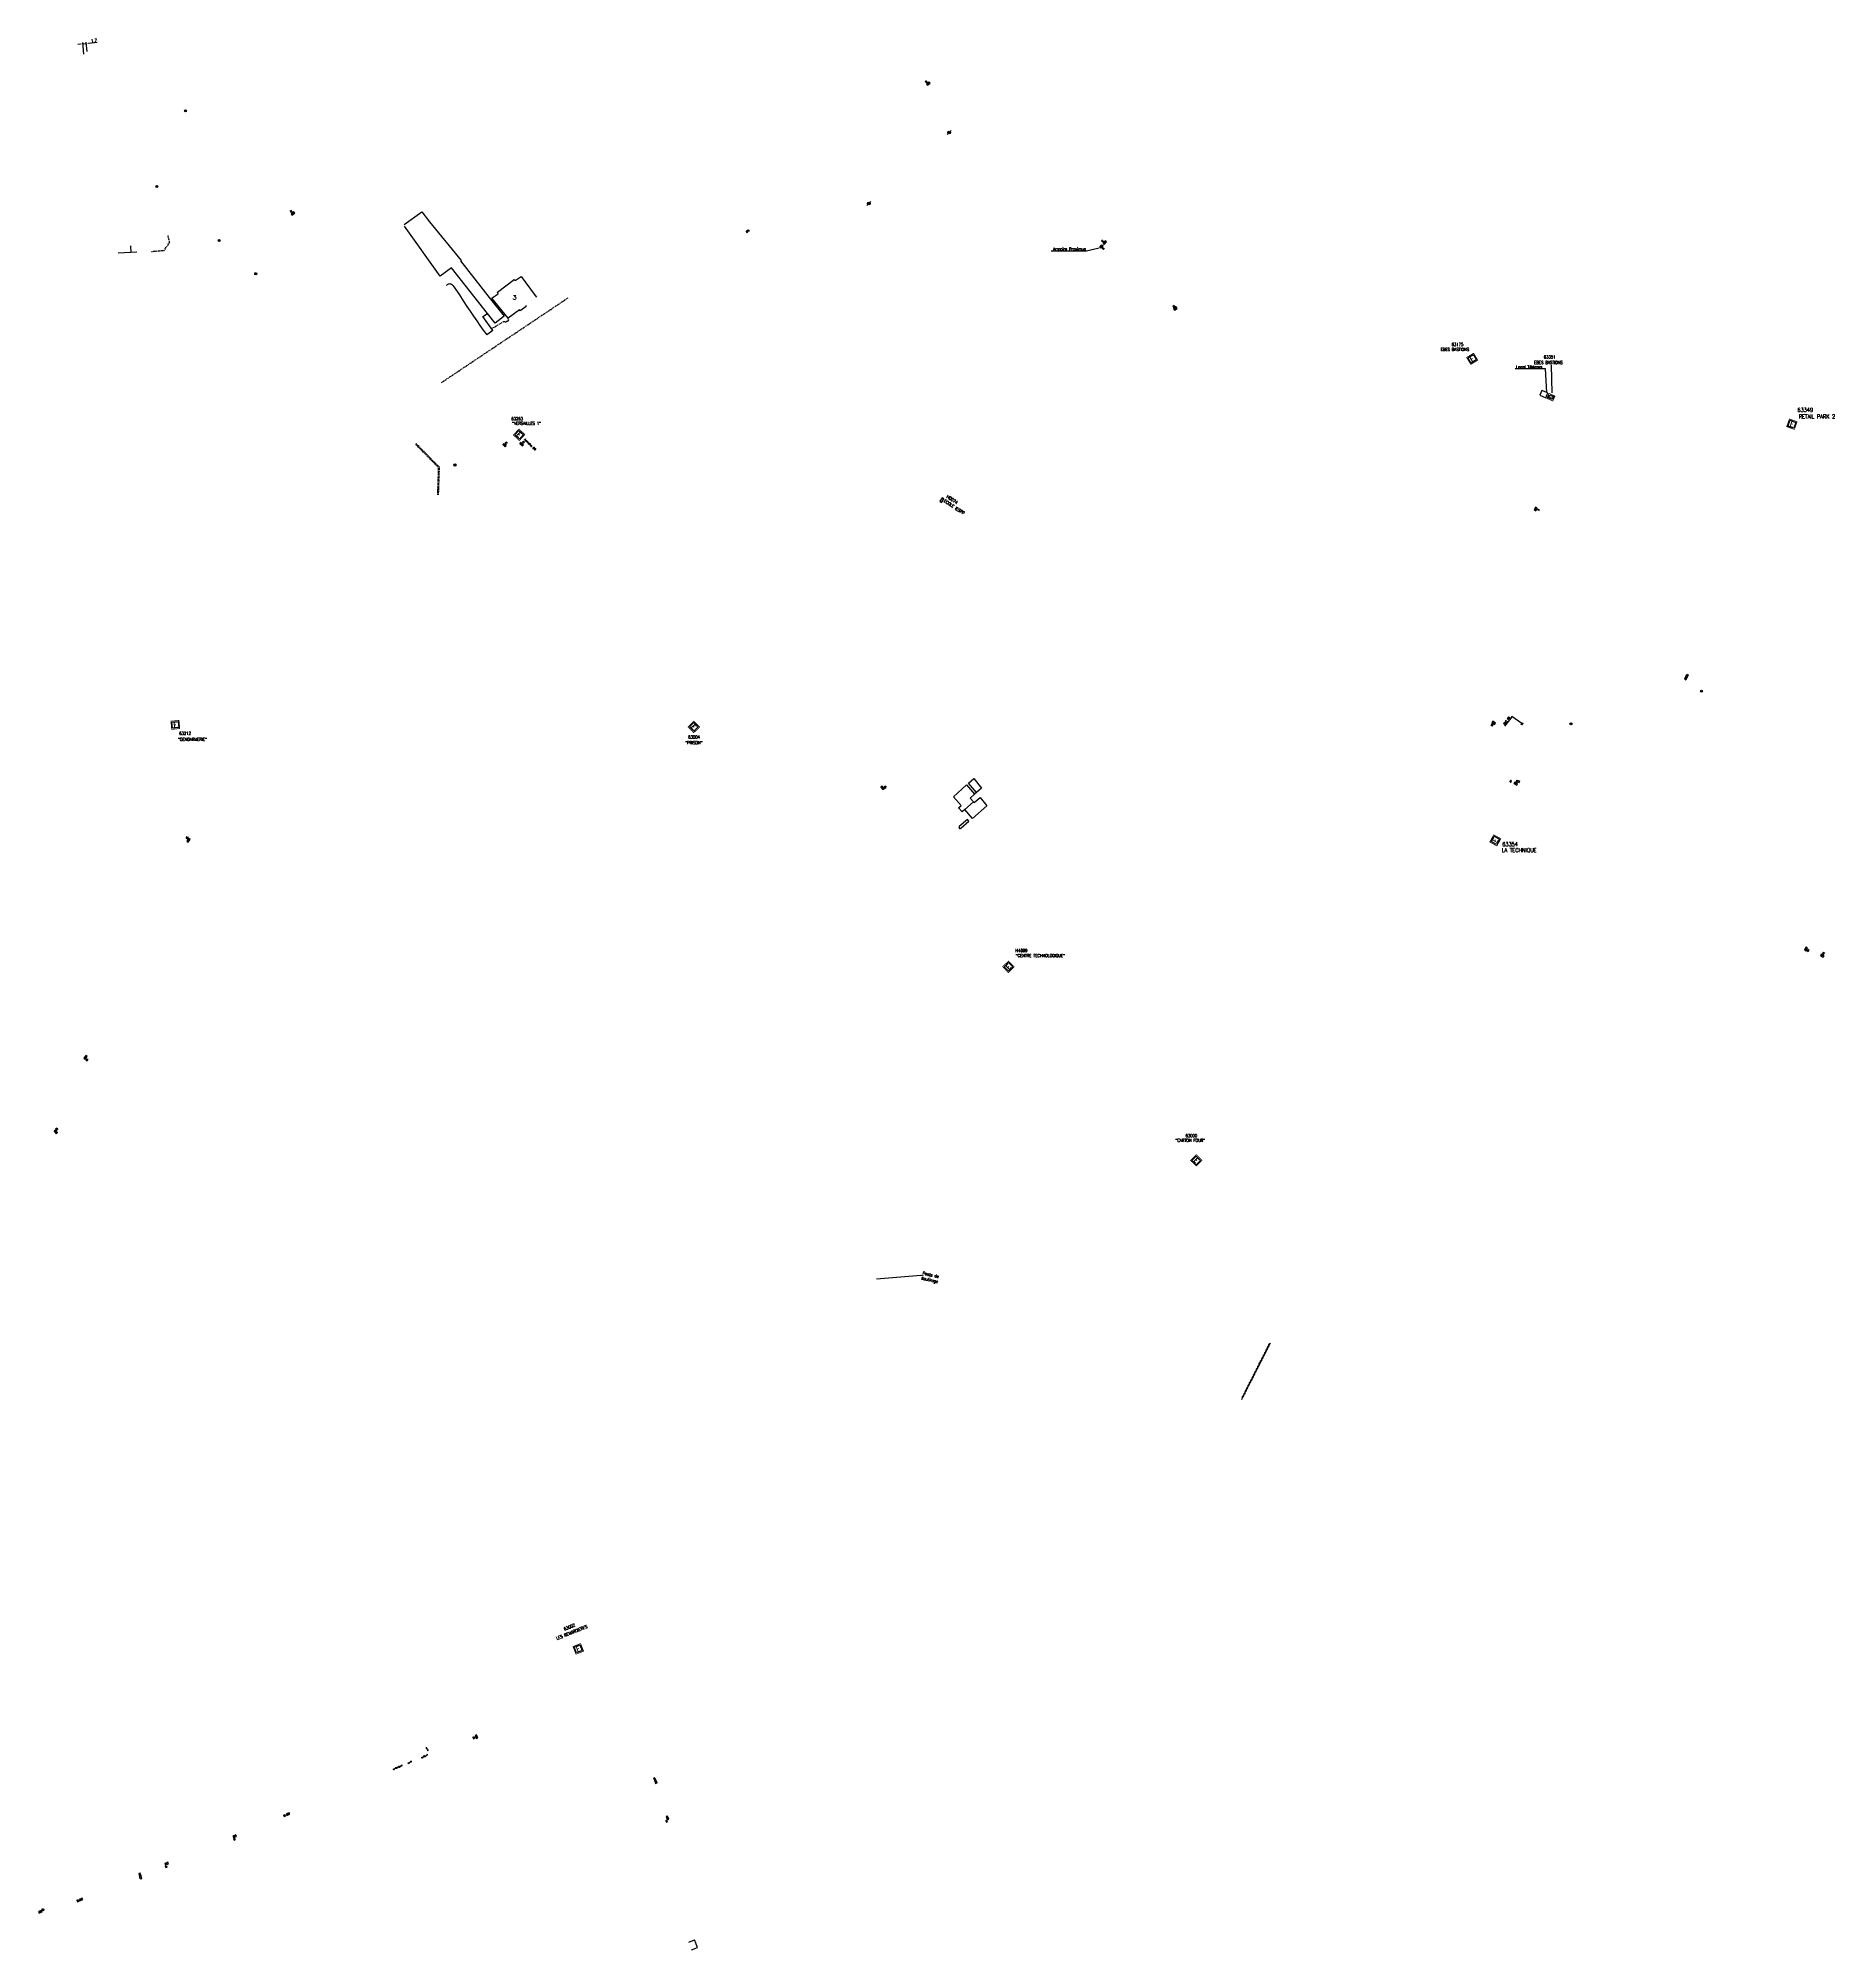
# Model space of a CAD drawing. Header units: millimetres. Extents: x 81096 to 81975, y 143049 to 143985.
import ezdxf
from ezdxf.enums import TextEntityAlignment as Align

# ---------------------------------------------------------------- set-up
doc = ezdxf.new("R2010")
doc.units = ezdxf.units.MM
doc.linetypes.add('DASHED', pattern=[0.75, 0.5, -0.25])
doc.layers.get('0').update_dxf_attribs({"linetype": 'CONTINUOUS'})
doc.layers.get('DEFPOINTS').update_dxf_attribs({"linetype": 'CONTINUOUS'})
for name, color, linetype in [('Annexe', 7, 'CONTINUOUS'), ('batiment', 7, 'CONTINUOUS'), ('cloture_palis', 7, 'CONTINUOUS'), ('entree', 7, 'CONTINUOUS'), ('facade', 7, 'CONTINUOUS'), ('G_210', 7, 'CONTINUOUS'), ('M_200', 7, 'CONTINUOUS'), ('mur_a', 7, 'CONTINUOUS'), ('O_200', 7, 'CONTINUOUS'), ('O_300', 7, 'CONTINUOUS'), ('P_370', 7, 'CONTINUOUS'), ('police', 7, 'CONTINUOUS'), ('W0100', 7, 'CONTINUOUS'), ('W0112', 1, 'DASHED'), ('W0310', 3, 'CONTINUOUS'), ('W0400', 7, 'CONTINUOUS'), ('W0430', 7, 'CONTINUOUS'), ('W0432', 7, 'CONTINUOUS'), ('W0438', 7, 'CONTINUOUS'), ('W0469', 7, 'CONTINUOUS'), ('W0473', 7, 'CONTINUOUS')]:
    doc.layers.add(name, color=color, linetype=linetype)
doc.styles.add('M_ROMANS', font='ROMANS.shx', dxfattribs={"width": 0.75})
doc.styles.add('SIMPLEX', font='simplex')
doc.styles.get("Standard").update_dxf_attribs({"font": 'romans.shx', "width": 0.85})
doc.dimstyles.get("Standard").update_dxf_attribs({"dimtxt": 1.5, "dimasz": 1.2, "dimexe": 0.625, "dimexo": 0.625, "dimgap": 0.25, "dimtad": 1, "dimdec": 1, "dimzin": 0, "dimdsep": 46, "dimtxsty": 'Standard', "dimcen": -0.5, "dimadec": 0, "dimazin": 0, "dimtfac": 1, "dimtdec": 1, "dimtmove": 0, "dimatfit": 3, "dimfxl": 0, "dimtolj": 1, "dimtzin": 0, "dimarcsym": 0})

# ---------------------------------------------------------------- blocks, each defined once
blk = doc.blocks.new('M_200_56')
at = {"color": 0, "linetype": 'Continuous', "const_width": 0.35, "flags": 128}
blk.add_lwpolyline([(2, 2), (2, -2), (-2, -2), (-2, 2)], close=True, dxfattribs=at)
at = {"color": 0, "linetype": 'Continuous'}
blk.add_lwpolyline([(-1.5, 1.5), (1.5, 1.5), (1.5, -1.5), (-1.5, -1.5)], close=True, dxfattribs=at)
at = {"color": 0, "linetype": 'Continuous', "width": 0.85}
blk.add_text('E', height=2.5, dxfattribs=at).set_placement((0, 0), align=Align.MIDDLE_CENTER)
for tag, p in [('NUM', (0, 15.06)), ('NOM', (0, 8.65))]:
    blk.add_attdef(tag, text='', height=4, dxfattribs=at).set_placement(p, align=Align.MIDDLE)
at = {"color": 0, "linetype": 'Continuous', "style": 'M_ROMANS', "width": 0.75, "flags": 3}
for tag, p in [('DEF_COUP', (-0.13, -7.49)), ('DEF_TYPE', (-0.13, -9.99)), ('DEF_LEG', (-0.13, -4.99))]:
    blk.add_attdef(tag, text='', height=1.2, dxfattribs=at).set_placement(p, align=Align.MIDDLE)
blk = doc.blocks.new('T430')
at = {"flags": 128}
for points in [[(0.8, 0.8), (-0.8, 0.8)], [(-0.8, 0.8), (-0.8, 0)], [(0.8, 0.8), (-0.8, 0)], [(-0.8, 0), (0.8, 0)], [(-0.4, 2.1), (0.4, 2.1)], [(-0.4, 2.1), (-0.4, 1.3)], [(-0.4, 1.7), (0, 1.7)], [(-0.4, 1.3), (0.4, 1.3)], [(0.8, 0), (0.8, 0.8)]]:
    blk.add_lwpolyline(points, dxfattribs=at)
blk = doc.blocks.new('T469')
at = {"color": 0, "linetype": 'Continuous', "flags": 128}
for points in [[(-0.35, 0.35), (0.35, -0.35)], [(-0.35, -0.35), (0.35, 0.35)]]:
    blk.add_lwpolyline(points, dxfattribs=at)
at = {"color": 0, "linetype": 'Continuous'}
blk.add_circle((0, 0), 0.5, dxfattribs=at)
blk = doc.blocks.new('M_200_59')
at = {"layer": 'M_200', "color": 0, "linetype": 'Continuous', "const_width": 0.35, "flags": 128}
blk.add_lwpolyline([(4, 4), (4, 0), (0, 0), (0, 4)], close=True, dxfattribs=at)
at = {"layer": 'M_200', "color": 0, "linetype": 'Continuous'}
blk.add_lwpolyline([(0.5, 3.5), (3.5, 3.5), (3.5, 0.5), (0.5, 0.5)], close=True, dxfattribs=at)
at = {"layer": 'M_200', "insert": (2, 2), "char_height": 2.5, "width": 4, "attachment_point": 5}
blk.add_mtext('E', dxfattribs=at)
at = {"layer": 'M_200', "color": 0, "linetype": 'Continuous', "width": 0.85}
for tag, p in [('NUM', (2, 17.06)), ('NOM', (2, 10.65))]:
    blk.add_attdef(tag, text='', height=4, dxfattribs=at).set_placement(p, align=Align.MIDDLE)
at = {"layer": 'M_200', "color": 0, "linetype": 'Continuous', "style": 'M_ROMANS', "width": 0.75, "flags": 3}
for tag, p in [('DEF_COUP', (1.87, -5.49)), ('DEF_TYPE', (1.87, -7.99)), ('DEF_LEG', (1.87, -2.99))]:
    blk.add_attdef(tag, text='', height=1.2, dxfattribs=at).set_placement(p, align=Align.MIDDLE)
blk = doc.blocks.new('T473')
for p, q in [((-0.166667, 0.166667), (0.166667, -0.166667)), ((-0.166667, -0.166667), (0.166667, 0.166667)), ((0.500001, 0.500001), (1.000002, 1.000002)), ((-1.000002, -1.000002), (-0.500001, -0.500001))]:
    blk.add_line(p, q)
blk.add_ellipse((0, 0), major_axis=(0.471405, 0.471405), ratio=1, start_param=5.4977871438, end_param=11.780972451)
blk = doc.blocks.new('t310o')
at = {"color": 0, "linetype": 'Continuous'}
for centre, start, end in [((-0.5, 0.38), 216.8699, 323.1304), ((0.5, -0.37), 36.8699, 143.1303)]:
    blk.add_arc(centre, 0.625, start, end, dxfattribs=at)
blk = doc.blocks.new('*U6')
at = {"layer": 'M_200', "color": 0, "linetype": 'Continuous', "const_width": 0.35, "flags": 128}
blk.add_lwpolyline([(2.64, 3.21), (2.64, 0), (0, 0), (0, 3.21)], close=True, dxfattribs=at)
at = {"layer": 'M_200', "color": 0, "linetype": 'Continuous'}
blk.add_lwpolyline([(0.5, 2.71), (2.14, 2.71), (2.14, 0.5), (0.5, 0.5)], close=True, dxfattribs=at)
at = {"layer": 'M_200', "insert": (1.38, 1.69), "char_height": 1.59, "width": 1.1831, "attachment_point": 5}
blk.add_mtext('E', dxfattribs=at)
at = {"layer": 'M_200', "color": 0, "linetype": 'Continuous', "width": 0.85}
for tag, p in [('NUM', (2, 17.06)), ('NOM', (2, 10.65))]:
    blk.add_attdef(tag, text='', height=4, dxfattribs=at).set_placement(p, align=Align.MIDDLE)
at = {"layer": 'M_200', "color": 0, "linetype": 'Continuous', "style": 'M_ROMANS', "width": 0.75, "flags": 3}
for tag, p in [('DEF_COUP', (1.87, -5.49)), ('DEF_TYPE', (1.87, -7.99)), ('DEF_LEG', (1.87, -2.99))]:
    blk.add_attdef(tag, text='', height=1.2, dxfattribs=at).set_placement(p, align=Align.MIDDLE)
blk = doc.blocks.new('*U8')
at = {"flags": 128}
for points in [[(0.8, 0.8), (-0.8, 0.8)], [(-0.8, 0.8), (-0.8, 0)], [(0.8, 0.8), (-0.8, 0)], [(-0.8, 0), (0.8, 0)], [(0.2, 1.98), (0.2, 1.18)], [(0.2, 1.18), (1, 1.18)], [(0.21, 1.98), (1.01, 1.98)], [(0.6, 1.58), (1, 1.58)], [(0.8, 0), (0.8, 0.8)], [(1, 1.18), (1, 1.58)]]:
    blk.add_lwpolyline(points, dxfattribs=at)
blk = doc.blocks.new('*U9')
at = {"flags": 128}
for points in [[(0.8, 0.8), (-0.8, 0.8)], [(-0.8, 0.8), (-0.8, 0)], [(0.8, 0.8), (-0.8, 0)], [(-0.8, 0), (0.8, 0)], [(0.8, 0), (0.8, 0.8)], [(-0.85, -0.51), (-0.85, -1.31)], [(-0.85, -1.31), (-0.05, -1.31)], [(-0.84, -0.51), (-0.04, -0.51)], [(-0.45, -0.91), (-0.05, -0.91)], [(-0.05, -1.31), (-0.05, -0.91)]]:
    blk.add_lwpolyline(points, dxfattribs=at)
blk = doc.blocks.new('*U10')
at = {"flags": 128}
for points in [[(-1.17, 1.9), (-1.17, 1.1)], [(-1.17, 1.1), (-0.37, 1.1)], [(-1.16, 1.9), (-0.36, 1.9)], [(0.8, 0.8), (-0.8, 0.8)], [(-0.8, 0.8), (-0.8, 0)], [(0.8, 0.8), (-0.8, 0)], [(-0.8, 0), (0.8, 0)], [(-0.77, 1.5), (-0.37, 1.5)], [(-0.37, 1.1), (-0.37, 1.5)], [(0.8, 0), (0.8, 0.8)]]:
    blk.add_lwpolyline(points, dxfattribs=at)
blk = doc.blocks.new('*U11')
at = {"flags": 128}
for points in [[(0.8, 0.8), (-0.8, 0.8)], [(-0.8, 0.8), (-0.8, 0)], [(0.8, 0.8), (-0.8, 0)], [(-0.8, 0), (0.8, 0)], [(0.29, 2.02), (1.09, 2.02)], [(0.29, 2.02), (0.29, 1.22)], [(0.29, 1.22), (1.09, 1.22)], [(0.69, 1.62), (1.09, 1.62)], [(0.8, 0), (0.8, 0.8)], [(1.09, 1.22), (1.09, 1.62)]]:
    blk.add_lwpolyline(points, dxfattribs=at)
blk = doc.blocks.new('*U12')
at = {"flags": 128}
for points in [[(-1.15, 0.29), (-1.95, 0.29)], [(-1.95, 0.29), (-1.95, -0.11)], [(-1.15, -0.51), (-1.15, 0.29)], [(0.8, 0.8), (-0.8, 0.8)], [(-0.8, 0.8), (-0.8, 0)], [(0.8, 0.8), (-0.8, 0)], [(-0.8, 0), (0.8, 0)], [(0.8, 0), (0.8, 0.8)], [(-1.55, -0.11), (-1.95, -0.11)], [(-1.15, -0.51), (-1.95, -0.51)]]:
    blk.add_lwpolyline(points, dxfattribs=at)
blk = doc.blocks.new('*U13')
at = {"flags": 128}
for points in [[(0.8, 0.8), (-0.8, 0.8)], [(-0.8, 0.8), (-0.8, 0)], [(0.8, 0.8), (-0.8, 0)], [(-0.8, 0), (0.8, 0)], [(0.8, 0), (0.8, 0.8)], [(1.96, 0.76), (1.16, 0.76)], [(1.16, 0.76), (1.16, 0.36)], [(1.56, 0.36), (1.16, 0.36)], [(1.96, -0.04), (1.96, 0.76)], [(1.95, -0.04), (1.15, -0.04)]]:
    blk.add_lwpolyline(points, dxfattribs=at)
blk = doc.blocks.new('*U14')
at = {"flags": 128}
for points in [[(0.8, 0.8), (-0.8, 0.8)], [(-0.8, 0.8), (-0.8, 0)], [(0.8, 0.8), (-0.8, 0)], [(-0.8, 0), (0.8, 0)], [(1.14, 2.09), (0.34, 2.09)], [(0.34, 2.09), (0.34, 1.69)], [(0.74, 1.69), (0.34, 1.69)], [(1.14, 1.29), (0.34, 1.29)], [(0.8, 0), (0.8, 0.8)], [(1.14, 1.29), (1.14, 2.09)]]:
    blk.add_lwpolyline(points, dxfattribs=at)
blk = doc.blocks.new('*U15')
at = {"flags": 128}
for points in [[(0.8, 0.8), (-0.8, 0.8)], [(-0.8, 0.8), (-0.8, 0)], [(0.8, 0.8), (-0.8, 0)], [(-0.8, 0), (0.8, 0)], [(1.03, 1.33), (0.23, 1.33)], [(1.04, 2.13), (0.24, 2.13)], [(0.24, 2.13), (0.24, 1.73)], [(0.64, 1.73), (0.24, 1.73)], [(0.8, 0), (0.8, 0.8)], [(1.04, 1.33), (1.04, 2.13)]]:
    blk.add_lwpolyline(points, dxfattribs=at)
blk = doc.blocks.new('*U16')
at = {"flags": 128}
for points in [[(0.8, 0.8), (-0.8, 0.8)], [(-0.8, 0.8), (-0.8, 0)], [(0.8, 0.8), (-0.8, 0)], [(-0.8, 0), (0.8, 0)], [(0.8, 0), (0.8, 0.8)], [(2.23, 0.83), (1.43, 0.83)], [(1.43, 0.83), (1.43, 0.43)], [(1.83, 0.43), (1.43, 0.43)], [(2.23, 0.03), (1.43, 0.03)], [(2.23, 0.03), (2.23, 0.83)]]:
    blk.add_lwpolyline(points, dxfattribs=at)
blk = doc.blocks.new('*U17')
at = {"flags": 128}
for points in [[(0.8, 0.8), (-0.8, 0.8)], [(-0.8, 0.8), (-0.8, 0)], [(0.8, 0.8), (-0.8, 0)], [(-0.8, 0), (0.8, 0)], [(0.8, 0), (0.8, 0.8)], [(-0.43, -1.32), (-0.41, -0.52)], [(-0.43, -1.33), (0.37, -1.35)], [(-0.02, -0.94), (-0.01, -0.54)], [(0.39, -0.55), (-0.01, -0.54)], [(0.37, -1.35), (0.39, -0.55)]]:
    blk.add_lwpolyline(points, dxfattribs=at)
blk = doc.blocks.new('*U18')
at = {"flags": 128}
for points in [[(0.8, 0.8), (-0.8, 0.8)], [(-0.8, 0.8), (-0.8, 0)], [(0.8, 0.8), (-0.8, 0)], [(-0.8, 0), (0.8, 0)], [(0.8, 0), (0.8, 0.8)], [(1.15, 0.87), (1.15, 0.07)], [(1.95, 0.87), (1.15, 0.87)], [(1.15, 0.07), (1.55, 0.07)], [(1.55, 0.47), (1.55, 0.07)], [(1.95, 0.86), (1.95, 0.06)]]:
    blk.add_lwpolyline(points, dxfattribs=at)
blk = doc.blocks.new('*U19')
at = {"flags": 128}
for points in [[(0.8, 0.8), (-0.8, 0.8)], [(-0.8, 0.8), (-0.8, 0)], [(0.8, 0.8), (-0.8, 0)], [(-0.8, 0), (0.8, 0)], [(0.8, 0), (0.8, 0.8)], [(0.97, -0.78), (0.97, 0.02)], [(1.37, -0.39), (1.37, 0.01)], [(1.77, 0.01), (1.37, 0.01)], [(1.77, -0.79), (1.77, 0.01)], [(0.97, -0.79), (1.77, -0.79)]]:
    blk.add_lwpolyline(points, dxfattribs=at)
blk = doc.blocks.new('*U20')
at = {"flags": 128}
for points in [[(-1.91, 0.8), (-1.91, 0)], [(-1.9, 0.8), (-1.1, 0.8)], [(-1.51, 0.4), (-1.11, 0.4)], [(-1.11, 0), (-1.11, 0.4)], [(0.8, 0.8), (-0.8, 0.8)], [(-0.8, 0.8), (-0.8, 0)], [(0.8, 0.8), (-0.8, 0)], [(-0.8, 0), (0.8, 0)], [(0.8, 0), (0.8, 0.8)], [(-1.91, 0), (-1.11, 0)]]:
    blk.add_lwpolyline(points, dxfattribs=at)
blk = doc.blocks.new('T432')
at = {"flags": 128}
for points in [[(0.8, 0.8), (-0.8, 0.8)], [(-0.8, 0.8), (-0.8, 0)], [(0.8, 0.8), (-0.8, 0)], [(-0.8, 0), (0.8, 0)], [(-0.4, 2.1), (-0.4, 1.3)], [(-0.4, 1.3), (0.4, 1.3)], [(-0.39, 2.1), (0.41, 2.1)], [(0, 1.7), (0.4, 1.7)], [(0.4, 1.3), (0.4, 1.7)], [(0.8, 0), (0.8, 0.8)]]:
    blk.add_lwpolyline(points, dxfattribs=at)
blk = doc.blocks.new('*U22')
at = {"flags": 128}
for points in [[(0.8, 0.8), (-0.8, 0.8)], [(-0.8, 0.8), (-0.8, 0)], [(0.8, 0.8), (-0.8, 0)], [(-0.8, 0), (0.8, 0)], [(0.38, 2.34), (0.38, 1.54)], [(0.38, 1.54), (1.18, 1.54)], [(0.39, 2.34), (1.19, 2.34)], [(0.78, 1.94), (1.18, 1.94)], [(0.8, 0), (0.8, 0.8)], [(1.18, 1.54), (1.18, 1.94)]]:
    blk.add_lwpolyline(points, dxfattribs=at)
blk = doc.blocks.new('T400')
for p, q in [((-0.15, 0.3), (0.15, 0.3)), ((-0.15, -0.25), (-0.15, 0.3)), ((-0.15, 0.15), (0.15, 0.15)), ((-0.15, 0), (0.15, 0)), ((0.15, 0.3), (0.15, -0.25)), ((-0.15, -0.15), (0.15, -0.15)), ((-0.15, -0.25), (-0.15, -0.3)), ((-0.15, -0.3), (0.15, -0.3)), ((0.15, -0.3), (0.15, -0.25))]:
    blk.add_line(p, q)
blk = doc.blocks.new('*U23')
at = {"flags": 128}
for points in [[(0.8, 0.8), (-0.8, 0.8)], [(-0.8, 0.8), (-0.8, 0)], [(0.8, 0.8), (-0.8, 0)], [(-0.8, 0), (0.8, 0)], [(0.8, 0), (0.8, 0.8)], [(-0.4, -0.38), (-0.4, -1.18)], [(-0.4, -1.18), (0.4, -1.18)], [(-0.39, -0.38), (0.41, -0.38)], [(0, -0.78), (0.4, -0.78)], [(0.4, -1.18), (0.4, -0.78)]]:
    blk.add_lwpolyline(points, dxfattribs=at)
blk = doc.blocks.new('*U24')
at = {"flags": 128}
for points in [[(0.8, 0.8), (-0.8, 0.8)], [(-0.8, 0.8), (-0.8, 0)], [(0.8, 0.8), (-0.8, 0)], [(-0.8, 0), (0.8, 0)], [(0.8, 0), (0.8, 0.8)], [(1.1, 0.8), (1.9, 0.8)], [(1.1, 0.8), (1.1, 0)], [(1.5, 0.4), (1.9, 0.4)], [(1.9, 0), (1.9, 0.4)], [(1.1, 0), (1.9, 0)]]:
    blk.add_lwpolyline(points, dxfattribs=at)
blk = doc.blocks.new('T438')
for p, q in [((-0.4, 0.2), (0.4, 0.2)), ((-0.4, -0.2), (-0.4, 0.2)), ((0.15, 1.1), (-0.3, 1.1)), ((-0.3, 1.1), (-0.3, 0.5)), ((-0.3, 0.5), (0.15, 0.5)), ((0.3, 0.65), (0.3, 0.95)), ((0.4, 0.2), (0.4, -0.2))]:
    blk.add_line(p, q)
at = {"flags": 128}
for points in [[(-0.4, -0.2), (0.4, 0.2)], [(0.4, -0.2), (-0.4, -0.2)]]:
    blk.add_lwpolyline(points, dxfattribs=at)
for centre, major_axis, start_param, end_param in [((0.15, 0.95), (0.106, -0.106), 0.785398, 2.356194), ((0.15, 0.65), (0.106, 0.106), 3.926991, 5.497787)]:
    blk.add_ellipse(centre, major_axis=major_axis, ratio=1, start_param=start_param, end_param=end_param)
blk = doc.blocks.new('*D26')
at = {"color": 0, "linetype": 'Continuous', "lineweight": -2, "transparency": 16777216}
for p, q in [((81116.89, 143982.2), (81115.7, 143982.07)), ((81118.63, 143977.33), (81118.02, 143982.95)), ((81118.09, 143982.33), (81119.78, 143982.52)), ((81120.21, 143978.55), (81119.71, 143983.14)), ((81120.97, 143982.64), (81125.14, 143983.1))]:
    blk.add_line(p, q, dxfattribs=at)
at = {"color": 0, "linetype": 'Continuous', "transparency": 16777216}
for points in [[(81116.87, 143982.4), (81116.92, 143982), (81118.09, 143982.33)], [(81120.95, 143982.84), (81120.99, 143982.45), (81119.78, 143982.52)]]:
    blk.add_solid(points, dxfattribs=at)
at = {"layer": 'DEFPOINTS', "color": 0, "linetype": 'Continuous', "transparency": 16777216}
for p in [(81118.7, 143976.71), (81119.78, 143982.52), (81120.28, 143977.93)]:
    blk.add_point(p, dxfattribs=at)
at = {"color": 0, "linetype": 'Continuous', "transparency": 16777216, "insert": (81123.54, 143983.93), "char_height": 1.5, "attachment_point": 5, "rotation": 6.19399}
blk.add_mtext('\\A1;1.7', dxfattribs=at)
blk = doc.blocks.new('O_200_01')
at = {"flags": 128}
blk.add_lwpolyline([(-1.5, 0.75), (1.5, 0.75), (1.5, -0.75), (-1.5, -0.75), (-1.5, 0.75)], dxfattribs=at)
at = {"color": 0, "linetype": 'Continuous', "style": 'M_ROMANS', "width": 0.75, "flags": 3}
for tag, p in [('DEF_COUP', (0.5, -7.5)), ('DEF_TYPE', (0.5, -10)), ('DEF_LEG', (0.5, -5))]:
    blk.add_attdef(tag, text='', height=1.2, dxfattribs=at).set_placement(p, align=Align.MIDDLE)

msp = doc.modelspace()

# ---------------------------------------------------------------- linework, layer by layer
at = {"layer": 'Annexe', "color": 252}
msp.add_lwpolyline([(81275.41, 143893.76), (81284, 143899.95), (81287.89, 143895.19), (81303.4, 143876.23), (81303.09, 143875.94), (81317.09, 143858.11), (81324.41, 143848.99), (81319.94, 143845.52), (81316.17, 143850.3), (81298.62, 143872.55), (81293.03, 143868.5), (81275.66, 143893.06)], dxfattribs=at)
for points in [[(81555.61, 143615.63), (81551.8, 143620.2), (81554.3, 143622.37), (81558.13, 143617.77)], [(81548.72, 143606.17), (81546.92, 143608.15), (81548.14, 143609.24), (81544.41, 143613.54), (81550.72, 143619.29), (81554.64, 143614.74), (81552.49, 143612.82), (81554.17, 143611), (81549.89, 143607.21)]]:
    msp.add_lwpolyline(points, close=True, dxfattribs=at)
at = {"layer": 'batiment', "color": 252}
msp.add_lwpolyline([(81326.33, 143847.86), (81318.43, 143857.8), (81318.98, 143858.18), (81321.51, 143859.93), (81321.06, 143860.7), (81329.33, 143866.85), (81329.78, 143866.32), (81332.64, 143868.35), (81339.64, 143859.01), (81340.25, 143858.21)], dxfattribs=at)
at = {"layer": 'cloture_palis', "color": 252}
msp.add_lwpolyline([(81560.73, 143609.11), (81553.63, 143602.81), (81549.89, 143607.21)], dxfattribs=at)
at = {"layer": 'entree', "color": 252}
for points in [[(81296.18, 143864.13), (81296.4, 143864.28), (81296.62, 143864.44), (81296.85, 143864.58), (81297.17, 143864.72), (81297.5, 143864.83), (81297.82, 143864.86), (81298.08, 143864.79), (81298.33, 143864.67), (81298.57, 143864.54), (81299.32, 143863.89), (81299.92, 143863.04), (81300.5, 143862.18), (81302.47, 143859.39), (81304.3, 143856.49), (81306.15, 143853.61), (81307.73, 143851.29), (81309.32, 143848.98), (81310.93, 143846.68), (81312.55, 143844.4), (81314.19, 143842.13), (81315.83, 143839.85)], [(81318.79, 143841.92), (81317.97, 143843.11), (81314, 143848.83), (81316.17, 143850.3)], [(81318.79, 143841.92), (81315.83, 143839.85)], [(81554.17, 143611), (81554.52, 143610.73), (81557.4, 143613.08), (81560.73, 143609.11)], [(81555.61, 143615.63), (81554.64, 143614.74)], [(81551.99, 143601.61), (81551.29, 143602.41), (81547.26, 143598.88), (81547.18, 143598.73), (81547.1, 143598.58), (81547.07, 143598.44), (81547.1, 143598.3), (81547.16, 143598.17), (81547.25, 143598.06), (81547.38, 143597.99), (81547.53, 143597.95), (81547.68, 143597.95), (81547.81, 143597.99), (81547.93, 143598.07), (81548.04, 143598.15), (81551.99, 143601.61)]]:
    msp.add_lwpolyline(points, dxfattribs=at)
at = {"layer": 'facade', "color": 252, "const_width": 0.002}
msp.add_lwpolyline([(81340.25, 143858.21), (81334.9, 143854.08)], dxfattribs=at)
at = {"layer": 'facade', "color": 252}
msp.add_lwpolyline([(81334.9, 143854.08), (81335.14, 143853.62), (81332.23, 143851.52), (81331.83, 143851.97), (81326.33, 143847.86)], dxfattribs=at)
at = {"layer": 'G_210'}
msp.add_lwpolyline([(81538.61, 143757.72), (81539.7, 143759.4), (81538.87, 143759.95), (81537.77, 143758.27)], close=True, dxfattribs=at)
at = {"layer": 'M_200', "color": 252, "flags": 128}
msp.add_lwpolyline([(81832.56, 143812.57), (81831.5, 143810.15), (81834.45, 143808.87), (81835.5, 143811.29)], close=True, dxfattribs=at)
at = {"layer": 'mur_a', "color": 252, "linetype": 'DASHED'}
msp.add_lwpolyline([(81317.97, 143843.11), (81318.28, 143842.94), (81319.16, 143843.31), (81324.14, 143846.29), (81325.24, 143846.18), (81326.68, 143846.87), (81326.33, 143847.86)], dxfattribs=at)
at = {"layer": 'W0100', "color": 252}
for p, q in [((81414.79, 143052.45), (81417.66, 143053.5)), ((81416.18, 143048.69), (81419.04, 143049.75)), ((81419.04, 143049.75), (81417.66, 143053.5))]:
    msp.add_line(p, q, dxfattribs=at)
for points in [[(81141.5, 143883.32), (81141.66, 143880.03)], [(81144.56, 143880.29), (81141.66, 143880.03), (81135.34, 143879.76)]]:
    msp.add_lwpolyline(points, dxfattribs=at)
at = {"layer": 'W0112', "color": 252, "flags": 128}
for points in [[(81151.74, 143880.63), (81157.85, 143881.14), (81160.65, 143885.1), (81159.74, 143888.44)], [(81291.87, 143761.44), (81292.31, 143774.71), (81280.94, 143786.25)], [(81292.27, 143761.41), (81292.72, 143774.87), (81281.22, 143786.54)]]:
    msp.add_lwpolyline(points, dxfattribs=at)
at = {"layer": 'W0112', "color": 252}
msp.add_lwpolyline([(81293.65, 143816.37), (81355.7, 143857.9)], dxfattribs=at)
at = {"layer": 'W0310', "color": 252, "ltscale": 0.5}
msp.add_lwpolyline([(81699.38, 143345.89), (81693.05, 143333.41), (81685.77, 143319.05)], dxfattribs=at)
at = {"layer": 'W0310', "color": 252, "flags": 128}
for points in [[(81283.88, 143142.83), (81286.71, 143143.99)], [(81286.25, 143148.02), (81287.01, 143146.16)], [(81269.97, 143137.09), (81274.57, 143138.99)], [(81277.27, 143140.1), (81279.18, 143140.89)]]:
    msp.add_lwpolyline(points, dxfattribs=at)

# ---------------------------------------------------------------- block references
at = {"layer": 'M_200'}
ref = msp.add_blockref('M_200_56', (81798.38, 143828.02), dxfattribs=dict(at, rotation=31.02103830465698))
ref.add_attrib('NUM', '63175', dxfattribs={"layer": '0', "color": 0, "linetype": 'Continuous', "height": 1.5, "width": 0.85}).set_placement((81791.18, 143835.05), align=Align.MIDDLE)
ref.add_attrib('NOM', 'EBES BASTIONS', dxfattribs={"layer": '0', "color": 0, "linetype": 'Continuous', "height": 1.5, "width": 0.85}).set_placement((81789.87, 143832.61), align=Align.MIDDLE)
ref = msp.add_blockref('*U6', (81837.89, 143807.37), dxfattribs=dict(at, rotation=66.46267233592796))
ref.add_attrib('NUM', '63351', dxfattribs={"color": 0, "linetype": 'Continuous', "height": 1.5, "width": 0.85}).set_placement((81836.33, 143828.96), align=Align.MIDDLE)
ref.add_attrib('NOM', 'EBES BASTIONS', dxfattribs={"color": 0, "linetype": 'Continuous', "height": 1.5, "width": 0.85}).set_placement((81835.68, 143826.21), align=Align.MIDDLE)
ref = msp.add_blockref('M_200_56', (81331.73, 143790.81), dxfattribs=dict(at, rotation=317.4511694459441))
ref.add_attrib('NUM', '63263', (81327.86, 143797.97), dxfattribs={"layer": '0', "color": 0, "linetype": 'Continuous', "height": 1.5, "width": 0.85})
ref.add_attrib('NOM', '"VERSAILLES 1"', dxfattribs={"layer": '0', "color": 0, "linetype": 'Continuous', "height": 1.5, "width": 0.85}).set_placement((81335.36, 143796.4), align=Align.MIDDLE)
ref = msp.add_blockref('M_200_59', (81952.36, 143794.79), dxfattribs=dict(at, rotation=340.2025313008344))
ref.add_attrib('NUM', '63349', dxfattribs={"color": 0, "linetype": 'Continuous', "height": 2, "width": 0.85}).set_placement((81961.48, 143802.99), align=Align.MIDDLE)
ref.add_attrib('NOM', 'RETAIL PARK 2', dxfattribs={"color": 0, "linetype": 'Continuous', "height": 2, "width": 0.85}).set_placement((81967.19, 143799.77), align=Align.MIDDLE)
ref = msp.add_blockref('M_200_56', (81163.38, 143648.71), dxfattribs=dict(at, rotation=5.335165596647862))
ref.add_attrib('NUM', '63212', dxfattribs={"layer": '0', "color": 0, "linetype": 'Continuous', "height": 1.5, "width": 0.85}).set_placement((81168.14, 143644.55), align=Align.MIDDLE)
ref.add_attrib('NOM', '"GENDARMERIE"', dxfattribs={"layer": '0', "color": 0, "linetype": 'Continuous', "height": 1.5, "width": 0.85}).set_placement((81171.79, 143641.64), align=Align.MIDDLE)
ref = msp.add_blockref('M_200_56', (81417.24, 143647.69), dxfattribs=dict(at, rotation=314.6475067210513))
ref.add_attrib('NUM', '63004', dxfattribs={"layer": '0', "color": 0, "linetype": 'Continuous', "height": 1.5, "width": 0.85}).set_placement((81417.36, 143642.71), align=Align.MIDDLE)
ref.add_attrib('NOM', '"PRISON"', dxfattribs={"layer": '0', "color": 0, "linetype": 'Continuous', "height": 1.5, "width": 0.85}).set_placement((81417.28, 143639.97), align=Align.MIDDLE)
at = {"layer": 'M_200', "ltscale": 0.5}
ref = msp.add_blockref('M_200_59', (81810.49, 143589.41), dxfattribs=dict(at, rotation=61.48707244528227))
ref.add_attrib('NUM', '63354', dxfattribs={"color": 0, "linetype": 'Continuous', "height": 2, "width": 0.85}).set_placement((81816.93, 143590.24), align=Align.MIDDLE)
ref.add_attrib('NOM', 'LA TECHNIQUE', dxfattribs={"color": 0, "linetype": 'Continuous', "height": 2, "width": 0.85}).set_placement((81821.4, 143587.24), align=Align.MIDDLE)
at = {"layer": 'M_200'}
ref = msp.add_blockref('M_200_56', (81571.31, 143530.19), dxfattribs=dict(at, rotation=43.91972898423309))
ref.add_attrib('NUM', 'H4699', dxfattribs={"layer": '0', "color": 0, "linetype": 'Continuous', "height": 1.5, "width": 0.85}).set_placement((81577.69, 143538.18), align=Align.MIDDLE)
ref.add_attrib('NOM', '"CENTRE TECHNOLOGIQUE"', dxfattribs={"layer": '0', "color": 0, "linetype": 'Continuous', "height": 1.5, "width": 0.85}).set_placement((81586.93, 143535.63), align=Align.MIDDLE)
ref = msp.add_blockref('M_200_59', (81660.47, 143435.38), dxfattribs=dict(at, rotation=315.1583139860221))
ref.add_attrib('NUM', '63000', dxfattribs={"color": 0, "linetype": 'Continuous', "height": 1.5, "width": 0.85}).set_placement((81660.87, 143447.47), align=Align.MIDDLE)
ref.add_attrib('NOM', '"CARTON FOUR"', dxfattribs={"color": 0, "linetype": 'Continuous', "height": 1.5, "width": 0.85}).set_placement((81660.33, 143445.22), align=Align.MIDDLE)
ref = msp.add_blockref('M_200_59', (81359.56, 143193.49), dxfattribs=dict(at, rotation=21.66522933432301))
ref.add_attrib('NUM', '63002', dxfattribs={"color": 0, "linetype": 'Continuous', "height": 1.5, "rotation": 21.66523, "width": 0.85}).set_placement((81356.33, 143206.77), align=Align.MIDDLE)
ref.add_attrib('NOM', 'LES RENARDIERES', dxfattribs={"color": 0, "linetype": 'Continuous', "height": 1.5, "rotation": 21.66523, "width": 0.85}).set_placement((81357.49, 143204.13), align=Align.MIDDLE)
at = {"layer": 'O_200', "ltscale": 0.5, "xscale": 0.3, "yscale": 0.3, "zscale": 0.3, "rotation": 52.4135415026386}
msp.add_blockref('O_200_01', (81822.84, 143649.16), dxfattribs=at)
at = {"layer": 'W0310', "color": 252}
for p, rotation in [((81695.99, 143339.2), 243.1309277894114), ((81696.67, 143340.54), 243.1309277894114), ((81697.34, 143341.88), 243.1309277894114), ((81698.02, 143343.22), 243.1309277894114), ((81698.7, 143344.56), 243.1309277894114), ((81691.24, 143329.84), 243.1309277894079), ((81691.92, 143331.18), 243.1309277894079), ((81692.6, 143332.51), 243.1309277894079), ((81693.28, 143333.85), 243.1309277894114), ((81693.95, 143335.19), 243.1309277894114), ((81694.63, 143336.53), 243.1309277894114), ((81695.31, 143337.87), 243.1309277894114), ((81686.5, 143320.47), 243.1309277894079), ((81687.18, 143321.81), 243.1309277894079), ((81687.85, 143323.15), 243.1309277894079), ((81688.53, 143324.49), 243.1309277894079), ((81689.21, 143325.82), 243.1309277894079), ((81689.89, 143327.16), 243.1309277894079), ((81690.57, 143328.5), 243.1309277894079), ((81685.82, 143319.13), 243.1309277894079), ((81284.79, 143143.2), 22.41791314796334), ((81286.17, 143143.77), 22.41791314796334), ((81286.63, 143147.09), 292.2607569287646), ((81270.89, 143137.47), 22.41791314796334), ((81272.27, 143138.04), 22.41791314796334), ((81273.65, 143138.61), 22.41791314796334), ((81278.2, 143140.48), 22.41791314796334)]:
    msp.add_blockref('t310o', p, dxfattribs=dict(at, rotation=rotation))
at = {"layer": 'W0400', "color": 252, "rotation": 338.5497567355438}
msp.add_blockref('T400', (81817.16, 143620.93), dxfattribs=at)
at = {"layer": 'W0400', "color": 253, "rotation": 160.5554896635288}
msp.add_blockref('T400', (81817.26, 143621.2), dxfattribs=at)
msp.add_blockref('T400', (81817.26, 143621.2), dxfattribs=at)
at = {"layer": 'W0430'}
for p, rotation in [((81532.31, 143962.58), 42.55917297055623), ((81221.14, 143898.87), 32.23797146772969), ((81618.75, 143884.66), 48.97852139605472), ((81324.29, 143785.43), 316.2188343358553), ((81332.71, 143785.94), 316.2188343365457), ((81829.08, 143754.58), 245.7016748368827), ((81969.57, 143535.36), 328.8185432155574)]:
    msp.add_blockref('T430', p, dxfattribs=dict(at, rotation=rotation))
at = {"layer": 'W0430', "xscale": -1, "rotation": 228.9785213947114}
msp.add_blockref('T430', (81616.52, 143883.31), dxfattribs=at)
at = {"layer": 'W0432'}
for name, p, rotation in [('T432', (81653.22, 143852.31), 31.80099185221909), ('*U22', (81819.54, 143619.63), 331.4870724464169), ('T432', (81819.54, 143619.63), 331.4870724464169), ('*U11', (81509.34, 143617.63), 310.8717531415656), ('*U8', (81170.15, 143591.96), 53.18049409059471), ('*U9', (81119.7, 143485.6), 52.92730029209477), ('*U10', (81104.59, 143449.06), 310.4087938063343), ('*U17', (81310.44, 143152.95), 292.2099741354735), ('*U18', (81398.97, 143131.21), 108.6701611732824), ('*U16', (81218.4, 143115.5), 201.9365649794151), ('*U19', (81403.92, 143113.18), 289.8135287372975), ('*U15', (81192.3, 143104.69), 202.443525902413), ('*U14', (81158.92, 143091.29), 202.1876326544534), ('*U20', (81146.43, 143085.46), 106.2999621179008), ('*U12', (81097.19, 143067.67), 202.5802010856549), ('*U13', (81117.01, 143073.67), 202.9984743767243)]:
    msp.add_blockref(name, p, dxfattribs=dict(at, rotation=rotation))
at = {"layer": 'W0432', "color": 252}
for name, p, rotation in [('*U24', (81903.39, 143671.49), 63.39326964971779), ('T432', (81809.15, 143650.01), 141.8000700422434), ('*U23', (81962.12, 143538.69), 61.19773648918759)]:
    msp.add_blockref(name, p, dxfattribs=dict(at, rotation=rotation))
at = {"layer": 'W0438', "rotation": 123.2297864530404}
msp.add_blockref('T438', (81443.9, 143890.82), dxfattribs=at)
at = {"layer": 'W0469'}
for p, rotation in [((81168.37, 143949.48), 44.62410142669397), ((81154.37, 143912.43), 45.00004400413575), ((81184.87, 143885.99), 45.27472023760942), ((81202.73, 143869.71), 136.9607340474348), ((81300.29, 143776.01), 137.6324544075059), ((81910.63, 143665.2), 3.029847283673779), ((81846.74, 143649.21), 91.84497037381071)]:
    msp.add_blockref('T469', p, dxfattribs=dict(at, rotation=rotation))
at = {"layer": 'W0473'}
for p in [(81542.31, 143938.85), (81502.96, 143904.16)]:
    msp.add_blockref('T473', p, dxfattribs=at)

# ---------------------------------------------------------------- texts
at = {"layer": 'G_210', "linetype": 'Continuous', "width": 0.85}
for s, p in [('HD074', (81540.85, 143760.1)), ('ECOLE IESPP', (81539.5, 143758.01))]:
    msp.add_text(s, height=1.5, rotation=326.60447, dxfattribs=at).set_placement(p)
at = {"layer": 'M_200', "color": 252, "ltscale": 0.5, "insert": (81832.79, 143823.33), "char_height": 1.5, "attachment_point": 9}
msp.add_mtext('\\A1;Local Télécom', dxfattribs=at)
at = {"layer": 'O_300', "linetype": 'Continuous', "lineweight": -2, "ltscale": 0.5, "insert": (81817.1, 143652.22), "char_height": 1, "attachment_point": 9, "rotation": 52.41354}
msp.add_mtext('\\A1;BAC FO', dxfattribs=at)
at = {"layer": 'P_370', "color": 252, "linetype": 'Continuous', "insert": (81529.48, 143380.98), "char_height": 1.5, "attachment_point": 1, "rotation": 347.0843}
msp.add_mtext('\\A1;Poste de \\Psoutirage', dxfattribs=at)
at = {"layer": 'police', "color": 252, "linetype": 'Continuous', "style": 'SIMPLEX', "width": 1.2}
msp.add_text('3', height=2, dxfattribs=at).set_placement((81329.49, 143858.11), align=Align.MIDDLE_CENTER)
at = {"layer": 'W0430'}
msp.add_text('Armoire 6D', height=1, rotation=315.60965, dxfattribs=at).set_placement((81334.08, 143788.35))
at = {"layer": 'W0430', "color": 252, "insert": (81609.22, 143881.07), "char_height": 1.5, "attachment_point": 9}
msp.add_mtext('Armoire Proximus', dxfattribs=at)

# ---------------------------------------------------------------- dimensions: what is measured, and where the dimension line sits
at = {"linetype": 'Continuous'}
dim = msp.add_linear_dim(base=(81119.78, 143982.52), p1=(81118.7, 143976.71), p2=(81120.28, 143977.93), angle=186.19399, dimstyle='Standard', override={"dimatfit": 0}, dxfattribs=at)
dim.commit()
dim.dimension.update_dxf_attribs({"geometry": '*D26', "text_midpoint": (81123.65, 143982.94), "dimtype": 160})

# ---------------------------------------------------------------- leaders
at = {"layer": 'M_200', "color": 252, "ltscale": 0.5, "annotation_type": 0, "has_hookline": 1, "hookline_direction": 1, "text_width": 13.42}
msp.add_leader([(81834.93, 143811.54), (81834.24, 143823.08), (81833.04, 143823.08)], dimstyle='Standard', dxfattribs=at)
at = {"layer": 'M_200', "color": 252, "ltscale": 0.5}
msp.add_leader([(81837.56, 143811.29), (81837.21, 143824.86)], dimstyle='Standard', dxfattribs=at)
at = {"layer": 'O_300', "linetype": 'Continuous', "lineweight": -2, "ltscale": 0.5, "annotation_type": 0, "has_hookline": 1, "hookline_direction": 1, "text_width": 4.61, "horizontal_direction": (0.609958, 0.792434, 0)}
msp.add_leader([(81822.73, 143649.39), (81817.85, 143652.79), (81817.24, 143652)], dimstyle='Standard', override={"dimasz": 1}, dxfattribs=at)
at = {"layer": 'P_370', "color": 252, "linetype": 'Continuous'}
msp.add_leader([(81506.74, 143377.34), (81528.33, 143379.08), (81529.5, 143378.81)], dimstyle='Standard', override={"dimatfit": 0}, dxfattribs=at)
at = {"layer": 'W0430', "color": 252, "annotation_type": 0, "has_hookline": 1, "hookline_direction": 1, "text_width": 17}
msp.add_leader([(81615.79, 143882.19), (81609.47, 143880.82)], dimstyle='Standard', dxfattribs=at)

doc.saveas('drawing.dxf')
